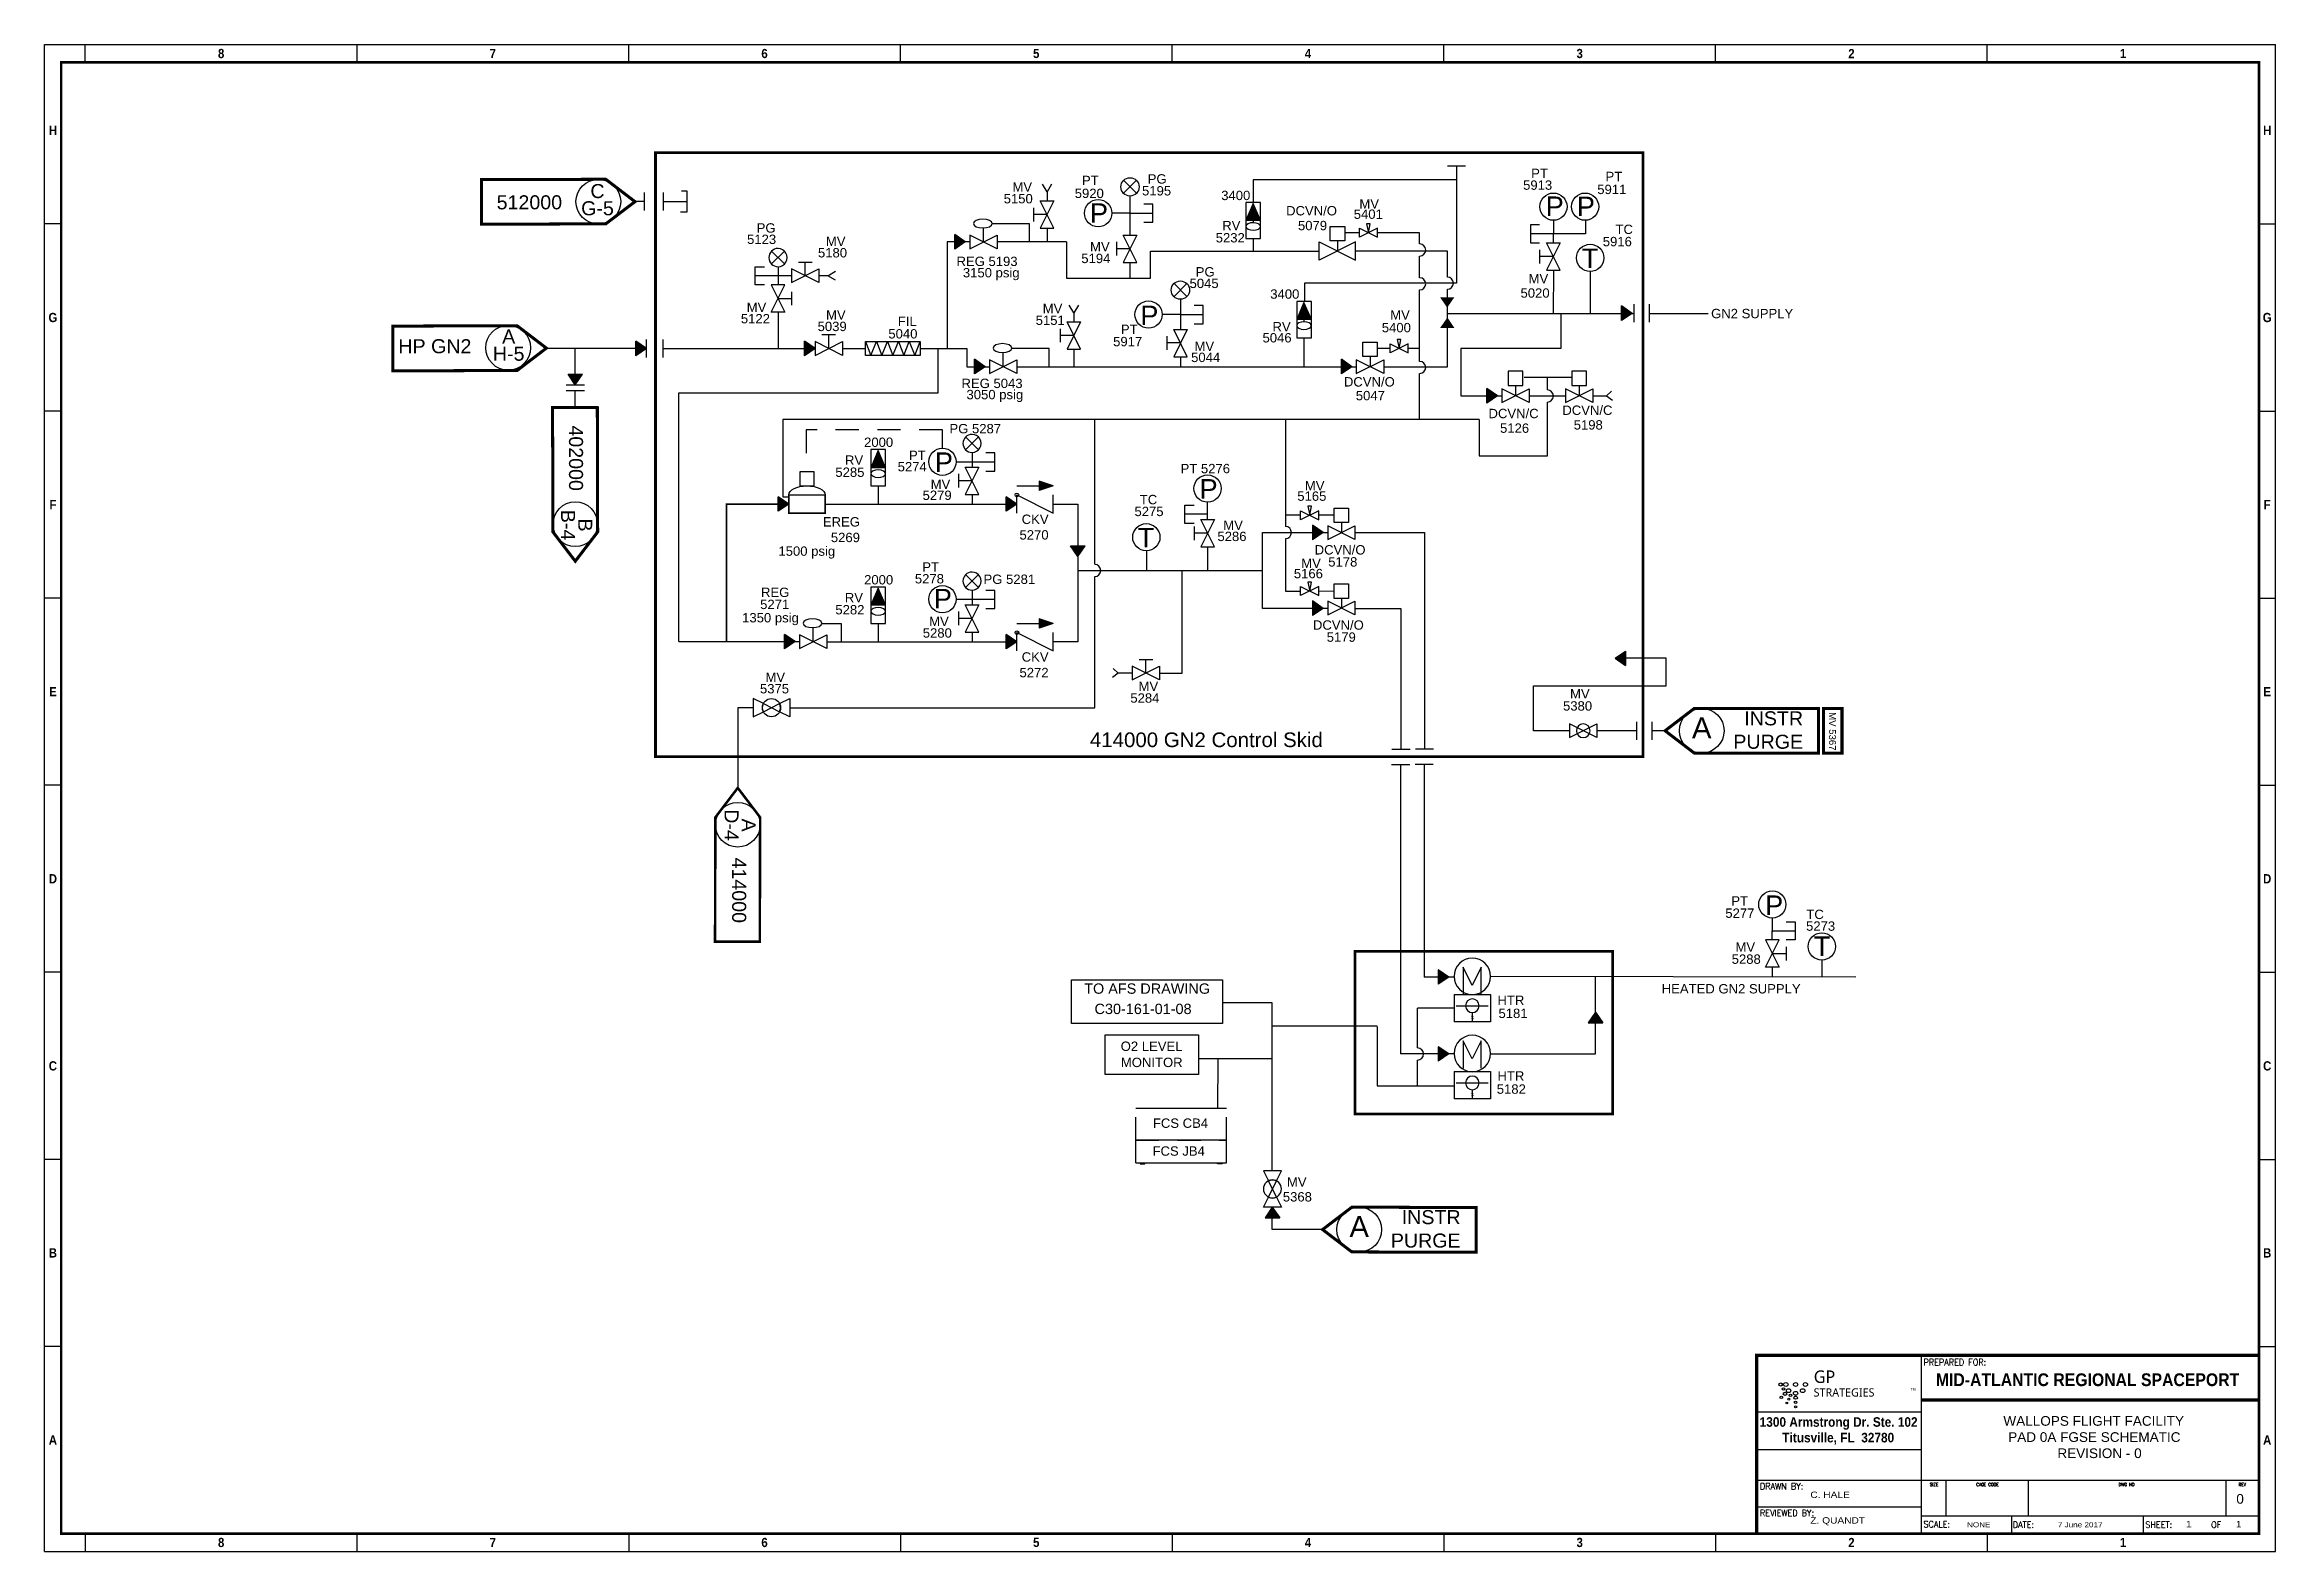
# Paper-space layout '414000 GN2 Control Skidd' of a CAD drawing. Header units: inches. Extents: x 0 to 12.5, y 0 to 8.4.
# The model-space entities are those that its viewports show. They can reach past a viewport. Long polylines and large blocks are cut down to what shows.
import ezdxf
from ezdxf.enums import TextEntityAlignment as Align

# ---------------------------------------------------------------- set-up
doc = ezdxf.new("R2010")
doc.units = ezdxf.units.IN
doc.header["$MEASUREMENT"] = 0
for name, pattern in [('HIDDEN2', [0.1875, 0.125, -0.0625]), ('SCHEMATIC-Q-BASE$0$DASHED', [0.75, 0.5, -0.25]), ('SCHEMATIC-Q-BASE$0$HIDDEN2', [0.1875, 0.125, -0.0625])]:
    doc.linetypes.add(name, pattern=pattern)
for name, color, linetype in [('C-ANNO-TEXT', 7, 'Continuous'), ('GPBORDER-30X42$0$BORDER', 7, 'Continuous'), ('GPBORDER-30X42$0$TITLE1', 7, 'Continuous'), ('GPBORDER-30X42$0$TITLE2', 7, 'Continuous'), ('GPBORDER-30X42$0$TITLESMALL', 7, 'Continuous'), ('NEW 414 GN2 Cont Skid', 7, 'Continuous'), ('ViewPort', 7, 'Continuous')]:
    doc.layers.add(name, color=color, linetype=linetype)
doc.layers.get('ViewPort').off()
doc.styles.add('GPBORDER-30X42$0$BOLD', font='bold.shx', dxfattribs={"height": 0.375})
doc.styles.add('GPBORDER-30X42$0$LOGO', font='bold.shx', dxfattribs={"height": 0.1875})
doc.styles.add('GPBORDER-30X42$0$Standard', font='simplex.shx')
doc.styles.add('GPBORDER-30X42$0$TITLE1', font='romans.shx', dxfattribs={"height": 0.125})
doc.styles.add('GPBORDER-30X42$0$TITLE2', font='bold.shx', dxfattribs={"height": 0.25})
doc.styles.add('GPBORDER-30X42$0$TITLESMALL', font='romans.shx', dxfattribs={"height": 0.0625})
doc.styles.get("Standard").update_dxf_attribs({"font": 'arial.ttf'})
doc.styles.add('style1', font='arial.ttf', dxfattribs={"height": 0.125})
doc.styles.add('style2', font='arial.ttf', dxfattribs={"height": 0.06})
doc.styles.add('style3', font='arial.ttf', dxfattribs={"height": 0.09375})
doc.styles.add('TITLE', font='swissel.ttf', dxfattribs={"height": 0.18})

psp = doc.layouts.new('414000 GN2 Control Skidd')

msp = doc.modelspace()

# ---------------------------------------------------------------- texts
at = {"layer": 'NEW 414 GN2 Cont Skid', "color": 7}
for s, height, style, p in [('MV', 0.0544, 'style2', (109.316, 68.82, 1.044)), ('5920', 0.0544, 'style2', (109.678, 68.783, 1.044)), ('PT', 0.0544, 'style2', (109.72, 68.858, 1.044)), ('5195', 0.0544, 'style2', (110.069, 68.798, 1.044)), ('PG', 0.0544, 'style2', (110.102, 68.867, 1.044)), ('3400', 0.0544, 'style2', (110.529, 68.771, 1.044)), ('5913', 0.0544, 'style2', (112.283, 68.831, 1.044)), ('PT', 0.0544, 'style2', (112.33, 68.899, 1.044)), ('5911', 0.0544, 'style2', (112.714, 68.806, 1.044)), ('PT', 0.0544, 'style2', (112.762, 68.881, 1.044)), ('5150', 0.0544, 'style2', (109.265, 68.752, 1.044)), ('DCVN/O', 0.0544, 'style2', (110.906, 68.682, 1.044)), ('5401', 0.0544, 'style2', (111.299, 68.662, 1.044)), ('MV', 0.0544, 'style2', (111.332, 68.722, 1.044)), ('5123', 0.0544, 'style2', (107.774, 68.516, 1.044)), ('PG', 0.0544, 'style2', (107.83, 68.582, 1.044)), ('5232', 0.0544, 'style2', (110.497, 68.525, 1.044)), ('RV', 0.0544, 'style2', (110.535, 68.596, 1.044)), ('5079', 0.0544, 'style2', (110.975, 68.596, 1.044)), ('TC', 0.0544, 'style2', (112.82, 68.574, 1.044)), ('5180', 0.0544, 'style2', (108.186, 68.438, 1.044)), ('MV', 0.0544, 'style2', (108.232, 68.504, 1.044)), ('REG 5193', 0.0544, 'style2', (108.991, 68.388, 1.044)), ('5194', 0.0544, 'style2', (109.716, 68.405, 1.044)), ('MV', 0.0544, 'style2', (109.767, 68.473, 1.044)), ('5916', 0.0544, 'style2', (112.746, 68.503, 1.044)), ('3150 psig', 0.0544, 'style2', (109.028, 68.322, 1.044)), ('5045', 0.0544, 'style2', (110.345, 68.26, 1.044)), ('PG', 0.0544, 'style2', (110.381, 68.327, 1.044)), ('MV', 0.0544, 'style2', (112.315, 68.287, 1.044)), ('3400', 0.0544, 'style2', (110.814, 68.198, 1.044)), ('5020', 0.0544, 'style2', (112.268, 68.204, 1.044)), ('5039', 0.0544, 'style2', (108.184, 68.01, 1.044)), ('MV', 0.0544, 'style2', (108.233, 68.077, 1.044)), ('FIL', 0.0544, 'style2', (108.65, 68.04, 1.044)), ('5151', 0.0544, 'style2', (109.451, 68.046, 1.044)), ('MV', 0.0544, 'style2', (109.492, 68.114, 1.044)), ('RV', 0.0544, 'style2', (110.827, 68.008, 1.044)), ('5400', 0.0544, 'style2', (111.462, 68.003, 1.044)), ('MV', 0.0544, 'style2', (111.511, 68.077, 1.044)), ('5040', 0.0544, 'style2', (108.595, 67.967, 1.044)), ('5917', 0.0544, 'style2', (109.901, 67.922, 1.044)), ('PT', 0.0544, 'style2', (109.946, 67.993, 1.044)), ('MV', 0.0544, 'style2', (110.374, 67.895, 1.044)), ('5046', 0.0544, 'style2', (110.769, 67.944, 1.044)), ('5044', 0.0544, 'style2', (110.354, 67.83, 1.044)), ('REG 5043', 0.0544, 'style2', (109.02, 67.679, 1.044)), ('3050 psig', 0.0544, 'style2', (109.049, 67.614, 1.044)), ('DCVN/O', 0.0544, 'style2', (111.242, 67.688, 1.044)), ('5047', 0.0544, 'style2', (111.311, 67.608, 1.044)), ('DCVN/C', 0.0544, 'style2', (112.082, 67.504, 1.044)), ('DCVN/C', 0.0544, 'style2', (112.511, 67.523, 1.044)), ('PG 5287', 0.0544, 'style2', (108.95, 67.416, 1.044)), ('5126', 0.0544, 'style2', (112.149, 67.419, 1.044)), ('5198', 0.0544, 'style2', (112.577, 67.438, 1.044)), ('RV', 0.0544, 'style2', (108.343, 67.233, 1.044)), ('2000', 0.0544, 'style2', (108.454, 67.337, 1.044)), ('PT', 0.0544, 'style2', (108.715, 67.261, 1.044)), ('5285', 0.0544, 'style2', (108.287, 67.163, 1.044)), ('5274', 0.0544, 'style2', (108.649, 67.195, 1.044)), ('PT 5276', 0.0544, 'style2', (110.293, 67.184, 1.044)), ('TC', 0.0544, 'style2', (110.056, 67.004, 1.044)), ('5165', 0.0544, 'style2', (110.971, 67.024, 1.044)), ('MV', 0.0544, 'style2', (111.015, 67.084, 1.044)), ('5275', 0.0544, 'style2', (110.025, 66.935, 1.044)), ('DCVN/O', 0.0544, 'style2', (111.072, 66.712, 1.044)), ('PT', 0.0544, 'style2', (108.792, 66.612, 1.044)), ('5166', 0.0544, 'style2', (110.951, 66.574, 1.044)), ('MV', 0.0544, 'style2', (110.994, 66.634, 1.044)), ('5178', 0.0544, 'style2', (111.151, 66.642, 1.044)), ('REG', 0.0544, 'style2', (107.855, 66.465, 1.044)), ('2000', 0.0544, 'style2', (108.454, 66.538, 1.044)), ('5278', 0.0544, 'style2', (108.749, 66.544, 1.044)), ('PG 5281', 0.0544, 'style2', (109.148, 66.541, 1.044)), ('5271', 0.0544, 'style2', (107.85, 66.395, 1.044)), ('5282', 0.0544, 'style2', (108.287, 66.364, 1.044)), ('RV', 0.0544, 'style2', (108.342, 66.434, 1.044)), ('DCVN/O', 0.0544, 'style2', (111.062, 66.275, 1.044)), ('5179', 0.0544, 'style2', (111.142, 66.205, 1.044)), ('MV', 0.0544, 'style2', (107.881, 65.972, 1.044)), ('5375', 0.0544, 'style2', (107.849, 65.905, 1.044)), ('5284', 0.0544, 'style2', (110.001, 65.851, 1.044)), ('MV', 0.0544, 'style2', (110.049, 65.919, 1.044)), ('5380', 0.0544, 'style2', (112.515, 65.805, 1.044)), ('MV', 0.0544, 'style2', (112.556, 65.876, 1.044)), ('A', 0.122, 'style3', (113.264, 65.644, -1.101)), ('414000 GN2 Control Skid', 0.08504, 'style3', (109.766, 65.593, 2.088)), ('PT', 0.0544, 'style2', (113.493, 64.672)), ('5277', 0.0544, 'style2', (113.458, 64.601)), ('5273', 0.0544, 'style2', (113.927, 64.526)), ('TC', 0.0544, 'style2', (113.929, 64.594)), ('MV', 0.0544, 'style2', (113.517, 64.404)), ('5288', 0.0544, 'style2', (113.495, 64.334)), ('TO AFS DRAWING', 0.06, 'style2', (109.733, 64.16, -1.044)), ('C30-161-01-08', 0.06, 'style2', (109.793, 64.042, -1.044)), ('HTR', 0.0544, 'style2', (112.134, 64.095, 1.044)), ('5181', 0.0544, 'style2', (112.14, 64.019, 1.044)), ('O2 LEVEL', 0.0544, 'style2', (109.945, 63.828, -1.044)), ('MONITOR', 0.0544, 'style2', (109.946, 63.734, -1.044)), ('HTR', 0.0544, 'style2', (112.134, 63.655, 1.044)), ('5182', 0.0544, 'style2', (112.13, 63.579, 1.044)), ('FCS CB4', 0.0544, 'style2', (110.132, 63.381)), ('FCS JB4', 0.0544, 'style2', (110.13, 63.219)), ('A', 0.122, 'style3', (111.274, 62.746, -2.145))]:
    msp.add_text(s, height=height, dxfattribs=dict(at, style=style)).set_placement(p)
at = {"layer": 'NEW 414 GN2 Cont Skid', "color": 1, "style": 'style1'}
for s, p in [('P', (109.766, 68.639, 1.044)), ('P', (112.414, 68.679, 1.044)), ('P', (112.595, 68.678, 1.044)), ('T', (112.624, 68.376, 1.044)), ('P', (110.059, 68.045, 1.044)), ('P', (108.865, 67.192, 1.044)), ('P', (110.403, 67.037, 1.044)), ('P', (108.859, 66.399, 1.044)), ('P', (113.689, 64.618)), ('T', (113.972, 64.38))]:
    msp.add_text(s, height=0.113, dxfattribs=at).set_placement(p)
at = {"layer": 'NEW 414 GN2 Cont Skid', "color": 7, "style": 'style2'}
for s, p in [('5122', (107.738, 68.055, 1.044)), ('MV', (107.772, 68.121, 1.044)), ('MV', (108.841, 67.093, 1.044)), ('5279', (108.794, 67.029, 1.044)), ('MV', (110.541, 66.855, 1.044)), ('5286', (110.507, 66.79, 1.044)), ('5280', (108.795, 66.229, 1.044)), ('MV', (108.832, 66.296, 1.044)), ('5368', (110.887, 62.953)), ('MV', (110.911, 63.039))]:
    msp.add_text(s, height=0.0544, rotation=360, dxfattribs=at).set_placement(p)
for s, height, p in [('GN2 SUPPLY', 0.0544, (113.614, 68.112, 2.088)), ('HEATED GN2 SUPPLY', 0.05443, (113.492, 64.189, 2.088))]:
    msp.add_text(s, height=height, dxfattribs=at).set_placement(p, align=Align.MIDDLE)
at = {"layer": 'NEW 414 GN2 Cont Skid', "color": 1, "linetype": 'Continuous', "style": 'style1'}
msp.add_text('T', height=0.113, dxfattribs=at).set_placement((110.044, 66.753, 1.044))
at = {"layer": 'NEW 414 GN2 Cont Skid', "color": 7, "char_height": 0.0816, "width": 1.04562, "attachment_point": 5, "line_spacing_factor": 0.734932, "style": 'style2'}
for s, insert in [('C\\PG-5', (106.905, 68.773)), ('A\\PH-5', (106.389, 67.928))]:
    msp.add_mtext(s, dxfattribs=dict(at, insert=insert))
at = {"layer": 'NEW 414 GN2 Cont Skid', "color": 7, "style": 'style2'}
for s, insert, char_height, width, attachment_point in [('512000', (106.319, 68.799, 1.566), 0.0816, 1.04562, 1), ('HP GN2', (105.748, 67.963, 1.566), 0.0816, 1.02283, 1), ('EREG\\P 5269', (108.43, 66.929, 1.044), 0.0544, 0.40575, 3), ('CKV\\P5270', (109.526, 66.944, 1.044), 0.0544, 0.40575, 3), ('  1500 psig', (108.286, 66.759, 1.044), 0.05443, 0.75902, 3), ('  1350 psig', (108.075, 66.372, 1.044), 0.05443, 0.75902, 3), ('CKV\\P5272', (109.526, 66.144, 1.044), 0.0544, 0.40575, 3), ('INSTR \\PPURGE', (113.91, 65.801, 1.566), 0.0816, 1.04562, 3), ('INSTR \\P PURGE', (111.92, 62.903, 0.522), 0.0816, 1.04562, 3)]:
    msp.add_mtext(s, dxfattribs=dict(at, insert=insert, char_height=char_height, width=width, attachment_point=attachment_point))
at = {"layer": 'NEW 414 GN2 Cont Skid', "color": 7, "rotation": 270, "style": 'style2'}
for s, insert, char_height, width, attachment_point in [('402000', (106.821, 67.462), 0.0816, 1.04562, 1), ('MV 5367', (114.06, 65.796), 0.0399, 0.5116, 7), ('414000', (107.769, 64.571, 1.566), 0.0816, 1.04562, 3)]:
    msp.add_mtext(s, dxfattribs=dict(at, insert=insert, char_height=char_height, width=width, attachment_point=attachment_point))
at = {"layer": 'NEW 414 GN2 Cont Skid', "color": 7, "char_height": 0.0816, "width": 1.04562, "attachment_point": 5, "rotation": 270, "line_spacing_factor": 0.734932, "style": 'style2'}
for s, insert in [('B\\PB-4', (106.784, 66.883)), ('A\\PD-4', (107.734, 65.14))]:
    msp.add_mtext(s, dxfattribs=dict(at, insert=insert))

# ---------------------------------------------------------------- blocks, each defined once
blk = doc.blocks.new('GPBORDER-30X42')
at = {"linetype": 'Continuous'}
for p, q in [((188.586, -13.479), (188.586, 16.021)), ((188.586, 16.021), (235.842, 16.021)), ((189.447, 15.672), (189.447, 16.021)), ((195.203, 15.672), (195.203, 16.021)), ((200.958, 15.672), (200.958, 16.021)), ((206.714, 15.672), (206.714, 16.021)), ((212.47, 15.672), (212.47, 16.021)), ((218.226, 15.672), (218.226, 16.021)), ((223.982, 15.672), (223.982, 16.021)), ((229.737, 15.672), (229.737, 16.021)), ((235.842, -13.479), (235.842, 16.021)), ((188.935, 12.509), (188.586, 12.509)), ((235.493, 12.509), (235.842, 12.509)), ((188.935, 8.846), (188.586, 8.846)), ((235.493, 8.846), (235.842, 8.846)), ((188.935, 5.183), (188.586, 5.183)), ((235.493, 5.183), (235.842, 5.183)), ((188.935, 1.521), (188.586, 1.521)), ((235.493, 1.521), (235.842, 1.521)), ((188.935, -2.142), (188.586, -2.142)), ((235.493, -2.142), (235.842, -2.142)), ((188.935, -5.805), (188.586, -5.805)), ((235.493, -5.805), (235.842, -5.805)), ((188.935, -9.468), (188.586, -9.468)), ((235.493, -9.468), (235.842, -9.468)), ((228.342, -10.514), (235.493, -10.514)), ((224.854, -12.607), (228.342, -12.607)), ((189.447, -13.131), (189.447, -13.479)), ((195.203, -13.479), (195.203, -13.131)), ((200.958, -13.131), (200.958, -13.479)), ((206.714, -13.131), (206.714, -13.479)), ((212.47, -13.131), (212.47, -13.479)), ((218.226, -13.131), (218.226, -13.479)), ((223.982, -13.131), (223.982, -13.479)), ((229.737, -13.131), (229.737, -13.479)), ((188.586, -13.479), (235.842, -13.479))]:
    blk.add_line(p, q, dxfattribs=at)
at = {"layer": 'GPBORDER-30X42$0$BORDER', "linetype": 'Continuous'}
for p, q in [((228.342, -13.131), (228.342, -9.642)), ((224.854, -10.75), (228.342, -10.75)), ((224.854, -11.487), (228.342, -11.487)), ((224.854, -12.084), (235.493, -12.084)), ((228.865, -12.782), (228.865, -12.084)), ((230.61, -12.782), (230.61, -12.084)), ((234.796, -12.782), (234.796, -12.084)), ((228.342, -12.782), (235.493, -12.782)), ((230.26, -13.131), (230.26, -12.782)), ((233.051, -13.131), (233.051, -12.782))]:
    blk.add_line(p, q, dxfattribs=at)
at = {"layer": 'GPBORDER-30X42$0$BORDER', "linetype": 'Continuous', "flags": 128}
for points, const_width in [([(235.493, -13.131), (235.493, 15.672), (188.935, 15.672), (188.935, -13.131), (235.493, -13.131)], 0.05), ([(235.493, -9.642), (224.854, -9.642), (224.854, -13.131)], 0.0625), ([(235.493, -10.514), (228.342, -10.514)], 0.0625)]:
    blk.add_lwpolyline(points, dxfattribs=dict(at, const_width=const_width))
at = {"style": 'GPBORDER-30X42$0$BOLD'}
for s, p in [('8', (192.325, 15.846)), ('7', (198.08, 15.846)), ('6', (203.836, 15.846)), ('5', (209.592, 15.846)), ('4', (215.348, 15.846)), ('3', (221.104, 15.846)), ('2', (226.86, 15.846)), ('1', (232.615, 15.846)), ('H', (188.761, 14.34)), ('H', (235.668, 14.34)), ('G', (188.761, 10.678)), ('G', (235.668, 10.678)), ('F', (188.761, 7.015)), ('F', (235.668, 7.015)), ('E', (188.761, 3.352)), ('E', (235.668, 3.352)), ('D', (188.761, -0.311)), ('D', (235.668, -0.311)), ('C', (188.761, -3.974)), ('C', (235.668, -3.974)), ('B', (188.761, -7.636)), ('B', (235.668, -7.636)), ('A', (188.761, -11.299)), ('A', (235.668, -11.299)), ('8', (192.325, -13.305)), ('7', (198.08, -13.305)), ('6', (203.836, -13.305)), ('5', (209.592, -13.305)), ('4', (215.348, -13.305)), ('3', (221.104, -13.305)), ('2', (226.86, -13.305)), ('1', (232.615, -13.305))]:
    blk.add_text(s, height=0.181, dxfattribs=at).set_placement(p, align=Align.MIDDLE)
at = {"style": 'GPBORDER-30X42$0$LOGO'}
for s, p in [('1300 Armstrong Dr. Ste. 102', (224.917, -11.04)), ('Titusville, FL  32780', (225.397, -11.346))]:
    blk.add_text(s, height=0.1875, dxfattribs=at).set_placement(p)
at = {"layer": 'GPBORDER-30X42$0$TITLE1', "style": 'GPBORDER-30X42$0$TITLE1'}
for s, p in [('PREPARED FOR:', (228.386, -9.838)), ('DRAWN BY: ', (224.923, -12.266)), ('REVIEWED BY: ', (224.923, -12.789)), ('SCALE:', (228.386, -13.01)), ('DATE:', (230.278, -13.02)), ('SHEET:', (233.086, -13.02)), ('OF', (234.48, -13.02))]:
    blk.add_text(s, height=0.125, dxfattribs=at).set_placement(p)
at = {"layer": 'GPBORDER-30X42$0$TITLE2', "style": 'GPBORDER-30X42$0$TITLE2'}
blk.add_text('MID-ATLANTIC REGIONAL SPACEPORT', height=0.25, dxfattribs=at).set_placement((228.649, -10.244))
at = {"layer": 'GPBORDER-30X42$0$TITLESMALL'}
for s, style, p in [('SIZE', 'GPBORDER-30X42$0$TITLESMALL', (228.522, -12.202)), ('CAGE CODE', 'GPBORDER-30X42$0$TITLESMALL', (229.504, -12.202)), ('DWG NO', 'GPBORDER-30X42$0$Standard', (232.52, -12.202)), ('REV', 'GPBORDER-30X42$0$Standard', (235.062, -12.202))]:
    blk.add_text(s, height=0.0625, dxfattribs=dict(at, style=style)).set_placement(p)
blk = doc.blocks.new('1')
at = {"insert": (-0.751, 0.44), "char_height": 0.2, "attachment_point": 1}
blk.add_mtext_dynamic_manual_height_columns('{\\fLucida Sans|b0|i0|c0|p34; \\PSTRATEGIES}', width=4.1468, gutter_width=1, heights=[1.017], dxfattribs=at)
blk = doc.blocks.new('2')
at = {"insert": (-0.243, 0.184), "char_height": 0.3, "attachment_point": 1, "rotation": 0.28}
blk.add_mtext_dynamic_manual_height_columns('{\\fLucida Sans|b0|i0|c0|p34;GP }', width=4.1468, gutter_width=1, heights=[1.017], dxfattribs=at)
blk = doc.blocks.new('3')
at = {"insert": (-0.19, 0.09), "char_height": 0.2, "attachment_point": 1}
blk.add_mtext_dynamic_manual_height_columns('TM', width=2.4112, gutter_width=1, heights=[0], dxfattribs=at)
blk = doc.blocks.new('A$C32DD4450')
at = {"layer": 'C-ANNO-TEXT'}
h = blk.add_hatch(color=7, dxfattribs=at)
h.dxf.hatch_style = 1
h.paths.add_polyline_path([(-2.267, 0.835, 1), (-2.28, 0.835, 1)])
h.paths.add_polyline_path([(-2.277, 0.815, 1), (-2.287, 0.815, 1)])
h.paths.add_polyline_path([(-2.286, 0.794, 1), (-2.295, 0.794, 1)])
h.paths.add_polyline_path([(-2.291, 0.843, 1), (-2.308, 0.843, 1)])
h.paths.add_polyline_path([(-2.311, 0.825, 1), (-2.324, 0.825, 1)])
h.paths.add_polyline_path([(-2.329, 0.808, 1), (-2.339, 0.808, 1)])
h.paths.add_polyline_path([(-2.353, 0.852, 1), (-2.344, 0.852, 1)])
h.paths.add_polyline_path([(-2.333, 0.86, 1), (-2.322, 0.86, 1)])
h.paths.add_polyline_path([(-2.314, 0.869, 1), (-2.301, 0.869, 1)])
h.paths.add_polyline_path([(-2.312, 0.893, 1), (-2.329, 0.893, 1)])
h.paths.add_polyline_path([(-2.352, 0.893, 1), (-2.339, 0.893, 1)])
h.paths.add_polyline_path([(-2.364, 0.893, 1), (-2.375, 0.893, 1)])
h.paths.add_polyline_path([(-2.344, 0.934, 1), (-2.353, 0.934, 1)])
h.paths.add_polyline_path([(-2.322, 0.925, 1), (-2.333, 0.925, 1)])
h.paths.add_polyline_path([(-2.314, 0.916, 1), (-2.301, 0.916, 1)])
h.paths.add_polyline_path([(-2.291, 0.943, 1), (-2.308, 0.943, 1)])
h.paths.add_polyline_path([(-2.324, 0.96, 1), (-2.311, 0.96, 1)])
h.paths.add_polyline_path([(-2.329, 0.977, 1), (-2.339, 0.977, 1)])
h.paths.add_polyline_path([(-2.267, 0.95, 1), (-2.28, 0.95, 1)])
h.paths.add_polyline_path([(-2.287, 0.97, 1), (-2.277, 0.97, 1)])
h.paths.add_polyline_path([(-2.286, 0.991, 1), (-2.295, 0.991, 1)])
h.paths.add_polyline_path([(-2.241, 0.963, 1), (-2.258, 0.963, 1)])
h.paths.add_polyline_path([(-2.243, 0.988, 1), (-2.256, 0.988, 1)])
h.paths.add_polyline_path([(-2.245, 1.012, 1), (-2.255, 1.012, 1)])
h = blk.add_hatch(color=7, dxfattribs=at)
h.dxf.hatch_style = 1
h.paths.add_polyline_path([(-2.239, 0.939, 1), (-2.26, 0.939, 1)])
h.paths.add_polyline_path([(-2.272, 0.925, 1), (-2.293, 0.925, 1)])
h.paths.add_polyline_path([(-2.306, 0.893, 1), (-2.286, 0.893, 1)])
h.paths.add_polyline_path([(-2.239, 0.893, 1), (-2.26, 0.893, 1)])
h.paths.add_polyline_path([(-2.293, 0.86, 1), (-2.272, 0.86, 1)])
h.paths.add_polyline_path([(-2.207, 0.86, 1), (-2.227, 0.86, 1)])
h.paths.add_polyline_path([(-2.193, 0.893, 1), (-2.214, 0.893, 1)])
h = blk.add_hatch(color=7, dxfattribs=at)
h.dxf.hatch_style = 1
h.paths.add_polyline_path([(-2.26, 0.846, 1), (-2.239, 0.846, 1)])
h = blk.add_hatch(color=7, dxfattribs=at)
h.dxf.hatch_style = 1
h.paths.add_polyline_path([(-2.245, 0.773, 1), (-2.255, 0.773, 1)])
h.paths.add_polyline_path([(-2.243, 0.797, 1), (-2.256, 0.797, 1)])
h.paths.add_polyline_path([(-2.241, 0.822, 1), (-2.258, 0.822, 1)])
at = {"layer": 'C-ANNO-TEXT', "color": 7}
for centre, radius in [((-2.32, 0.893), 0.00845), ((-2.307, 0.869), 0.00636), ((-2.3, 0.843), 0.00845), ((-2.296, 0.893), 0.0103), ((-2.283, 0.86), 0.0103), ((-2.274, 0.835), 0.00636), ((-2.25, 0.893), 0.0103), ((-2.25, 0.846), 0.0103), ((-2.217, 0.86), 0.0103), ((-2.204, 0.893), 0.0103), ((-2.317, 0.825), 0.00636), ((-2.291, 0.794), 0.00441), ((-2.282, 0.815), 0.0051), ((-2.25, 0.822), 0.00845), ((-2.25, 0.797), 0.00636), ((-2.25, 0.773), 0.0051)]:
    blk.add_circle(centre, radius, dxfattribs=at)
at = {"color": 7, "xscale": 0.2214169042038988, "yscale": 0.2732096433486377, "zscale": 0.2760375030209255}
blk.add_blockref('GPBORDER-30X42', (-52.219, 3.683), dxfattribs=at)
at = {"layer": 'C-ANNO-TEXT', "color": 7, "xscale": 0.2765152535907173, "yscale": 0.2212122028725739, "zscale": 0.2765152535907173}
for name, p in [('2', (-2.098, 0.927, 2.192)), ('1', (-1.958, 0.849, 2.192))]:
    blk.add_blockref(name, p, dxfattribs=at)
at = {"layer": 'C-ANNO-TEXT', "xscale": 0.0924905553715314, "yscale": 0.0693679165286485, "zscale": 0.0924905553715314}
blk.add_blockref('3', (-1.694, 0.868, 2.192), dxfattribs=at)
at = {"layer": 'C-ANNO-TEXT', "color": 7}
for s, height, style, p in [('C. HALE', 0.0341, 'style1', (-2.181, 0.286)), ('Z. QUANDT', 0.0341, 'style1', (-2.181, 0.149)), ('NONE', 0.0272, 'style2', (-1.446, 0.129)), ('7 June 2017', 0.02724, 'style2', (-1.02, 0.129)), ('1', 0.0344, 'style2', (-0.419, 0.129, -2.407)), ('1', 0.0344, 'style2', (-0.185, 0.129, -2.407))]:
    blk.add_text(s, height=height, dxfattribs=dict(at, style=style)).set_placement(p)
at = {"layer": 'C-ANNO-TEXT', "color": 7, "insert": (-1.398, 0.724), "char_height": 0.05186, "attachment_point": 1, "style": 'style1'}
blk.add_mtext_dynamic_manual_height_columns('\\pi0.13978;WALLOPS FLIGHT FACILITY\\P\\pi0.16543;PAD 0A FGSE SCHEMATIC\\P\\pi0.36824;   REVISION - 0', width=1.24432, gutter_width=0.95, heights=[0], dxfattribs=at)
at = {"layer": 'C-ANNO-TEXT', "insert": (-0.183, 0.307), "char_height": 0.0519, "attachment_point": 1, "style": 'TITLE'}
blk.add_mtext_dynamic_manual_height_columns('0', width=0.25114, gutter_width=0.95, heights=[0], dxfattribs=at)

# ---------------------------------------------------------------- hatches: boundary and pattern name
at = {"layer": 'NEW 414 GN2 Cont Skid', "transparency": 33554687}
h = msp.add_hatch(color=140, dxfattribs=at)
h.dxf.hatch_style = 1
h.paths.add_polyline_path([(110.715, 68.751), (110.757, 68.652), (110.673, 68.652)])
h = msp.add_hatch(color=140, dxfattribs=at)
h.dxf.hatch_style = 1
h.paths.add_polyline_path([(108.981, 68.571), (109.042, 68.528), (108.981, 68.486)])
h = msp.add_hatch(color=140, dxfattribs=at)
h.dxf.hatch_style = 1
h.paths.add_polyline_path([(111.8, 68.207), (111.884, 68.207), (111.842, 68.146)])
h = msp.add_hatch(color=140, dxfattribs=at)
h.dxf.hatch_style = 1
h.paths.add_polyline_path([(111.01, 68.176), (111.053, 68.077), (110.968, 68.077)])
h = msp.add_hatch(color=140, dxfattribs=at)
h.dxf.hatch_style = 1
h.paths.add_polyline_path([(111.843, 68.089), (111.885, 68.027), (111.8, 68.027)])
h = msp.add_hatch(color=140, dxfattribs=at)
h.dxf.hatch_style = 1
h.paths.add_polyline_path([(112.855, 68.156), (112.916, 68.113), (112.855, 68.071)])
h = msp.add_hatch(color=140, dxfattribs=at)
h.dxf.hatch_style = 1
h.paths.add_polyline_path([(107.128, 67.951), (107.19, 67.909), (107.128, 67.867)])
h = msp.add_hatch(color=140, dxfattribs=at)
h.dxf.hatch_style = 1
h.paths.add_polyline_path([(108.108, 67.951), (108.17, 67.909), (108.108, 67.867)])
h = msp.add_hatch(color=140, dxfattribs=at)
h.dxf.hatch_style = 1
h.paths.add_polyline_path([(109.095, 67.846), (109.157, 67.803), (109.095, 67.761)])
h = msp.add_hatch(color=140, dxfattribs=at)
h.dxf.hatch_style = 1
h.paths.add_polyline_path([(111.227, 67.846), (111.288, 67.804), (111.288, 67.803), (111.227, 67.761)])
h = msp.add_hatch(color=140, dxfattribs=at)
h.dxf.hatch_style = 1
h.paths.add_polyline_path([(106.776, 67.698), (106.734, 67.759), (106.818, 67.759)])
h = msp.add_hatch(color=140, dxfattribs=at)
h.dxf.hatch_style = 1
h.paths.add_polyline_path([(112.072, 67.677), (112.134, 67.634), (112.072, 67.592)])
at = {"layer": 'NEW 414 GN2 Cont Skid', "linetype": 'Continuous', "transparency": 33554687}
h = msp.add_hatch(color=140, dxfattribs=at)
h.dxf.hatch_style = 1
h.paths.add_polyline_path([(108.536, 67.316), (108.578, 67.216), (108.493, 67.216)])
h = msp.add_hatch(color=140, dxfattribs=at)
h.dxf.hatch_style = 1
h.paths.add_polyline_path([(107.955, 67.047), (108.017, 67.005), (107.955, 66.963)])
h = msp.add_hatch(color=140, dxfattribs=at)
h.dxf.hatch_style = 1
h.paths.add_polyline_path([(109.28, 67.047), (109.342, 67.005), (109.28, 66.963)])
h = msp.add_hatch(color=140, dxfattribs=at)
h.dxf.hatch_style = 1
h.paths.add_polyline_path([(109.471, 67.138), (109.471, 67.084), (109.553, 67.111)])
h = msp.add_hatch(color=140, dxfattribs=at)
h.dxf.hatch_style = 1
h.paths.add_polyline_path([(111.06, 66.882), (111.122, 66.84), (111.06, 66.797)])
h = msp.add_hatch(color=140, dxfattribs=at)
h.dxf.hatch_style = 1
h.paths.add_polyline_path([(109.738, 66.763), (109.695, 66.701), (109.653, 66.763)])
h = msp.add_hatch(color=140, dxfattribs=at)
h.dxf.hatch_style = 1
h.paths.add_polyline_path([(108.536, 66.516), (108.578, 66.417), (108.493, 66.417)])
h = msp.add_hatch(color=140, dxfattribs=at)
h.dxf.hatch_style = 1
h.paths.add_polyline_path([(111.06, 66.442), (111.122, 66.399), (111.06, 66.357)])
h = msp.add_hatch(color=140, dxfattribs=at)
h.dxf.hatch_style = 1
h.paths.add_polyline_path([(107.991, 66.248), (108.053, 66.206), (107.991, 66.163)])
h = msp.add_hatch(color=140, dxfattribs=at)
h.dxf.hatch_style = 1
h.paths.add_polyline_path([(109.28, 66.248), (109.342, 66.205), (109.28, 66.163)])
h = msp.add_hatch(color=140, dxfattribs=at)
h.dxf.hatch_style = 1
h.paths.add_polyline_path([(109.471, 66.338), (109.471, 66.284), (109.553, 66.311)])
h = msp.add_hatch(color=140, dxfattribs=at)
h.dxf.hatch_style = 1
h.paths.add_polyline_path([(112.817, 66.109), (112.878, 66.151), (112.878, 66.067)])
h = msp.add_hatch(color=140, dxfattribs=at)
h.dxf.hatch_style = 1
h.paths.add_polyline_path([(111.79, 64.299), (111.852, 64.257), (111.79, 64.215)])
h = msp.add_hatch(color=140, dxfattribs=at)
h.dxf.hatch_style = 1
h.paths.add_polyline_path([(112.662, 63.991), (112.704, 64.053), (112.746, 63.991)])
h = msp.add_hatch(color=140, dxfattribs=at)
h.dxf.hatch_style = 1
h.paths.add_polyline_path([(111.79, 63.852), (111.852, 63.81), (111.79, 63.768)])
at = {"layer": 'NEW 414 GN2 Cont Skid', "transparency": 33554687}
h = msp.add_hatch(color=140, dxfattribs=at)
h.dxf.hatch_style = 1
h.paths.add_polyline_path([(110.826, 62.92), (110.784, 62.859), (110.869, 62.859)])

# ---------------------------------------------------------------- linework, layer by layer
at = {"layer": 'NEW 414 GN2 Cont Skid', "color": 140, "linetype": 'Continuous'}
for p, q in [((111.949, 68.968), (111.843, 68.968)), ((111.896, 68.968), (111.896, 68.288)), ((107.394, 68.825), (107.425, 68.825)), ((107.425, 68.825), (107.425, 68.7)), ((109.517, 68.819), (109.49, 68.863)), ((109.543, 68.863), (109.517, 68.819)), ((110.715, 68.889), (110.715, 68.758)), ((111.896, 68.889), (110.715, 68.889)), ((107.179, 68.71), (107.179, 68.815)), ((107.288, 68.71), (107.288, 68.815)), ((107.288, 68.762), (107.425, 68.762)), ((107.425, 68.7), (107.388, 68.7)), ((109.438, 68.727), (109.438, 68.647)), ((109.517, 68.819), (109.517, 68.766)), ((110.757, 68.758), (110.673, 68.758)), ((110.673, 68.758), (110.673, 68.547)), ((110.757, 68.547), (110.757, 68.758)), ((109.148, 68.528), (109.148, 68.61)), ((109.416, 68.633), (109.198, 68.633)), ((109.416, 68.529), (109.416, 68.633)), ((109.517, 68.687), (109.438, 68.687)), ((109.517, 68.608), (109.517, 68.528)), ((109.999, 68.695), (110.131, 68.695)), ((110.757, 68.652), (110.673, 68.652)), ((110.673, 68.652), (110.673, 68.615)), ((110.715, 68.652), (110.715, 68.64)), ((110.757, 68.615), (110.757, 68.652)), ((112.459, 68.575), (112.326, 68.575)), ((112.459, 68.522), (112.459, 68.575)), ((107.991, 68.475), (107.917, 68.4)), ((107.991, 68.4), (107.917, 68.475)), ((109.069, 68.528), (108.937, 68.528)), ((108.937, 68.528), (108.937, 67.909)), ((109.63, 68.528), (109.227, 68.528)), ((109.63, 68.528), (109.63, 68.317)), ((109.92, 68.528), (109.92, 68.449)), ((109.999, 68.488), (109.92, 68.488)), ((110.118, 68.317), (110.118, 68.475)), ((110.118, 68.475), (111.099, 68.475)), ((110.673, 68.547), (110.757, 68.547)), ((110.715, 68.547), (110.715, 68.475)), ((111.205, 68.534), (111.205, 68.475)), ((111.843, 68.475), (111.31, 68.475)), ((111.843, 68.323), (111.843, 68.475)), ((112.379, 68.482), (112.379, 68.403)), ((112.459, 68.443), (112.379, 68.443)), ((107.958, 68.332), (107.822, 68.332)), ((107.954, 68.384), (107.954, 68.279)), ((108.033, 68.332), (107.958, 68.332)), ((108.073, 68.411), (108.152, 68.411)), ((108.112, 68.332), (108.112, 68.411)), ((108.244, 68.332), (108.192, 68.332)), ((108.244, 68.331), (108.288, 68.358)), ((108.288, 68.305), (108.244, 68.331)), ((109.63, 68.317), (110.118, 68.317)), ((109.999, 68.409), (109.999, 68.317)), ((112.459, 68.363), (112.458, 68.113)), ((107.954, 68.2), (108.033, 68.2)), ((108.033, 68.239), (108.033, 68.16)), ((111.053, 68.182), (110.968, 68.182)), ((110.968, 68.182), (110.968, 67.971)), ((111.896, 68.288), (111.013, 68.288)), ((111.013, 68.288), (111.013, 68.182)), ((111.053, 67.971), (111.053, 68.182)), ((111.843, 67.803), (111.843, 68.253)), ((107.954, 68.12), (107.954, 67.909)), ((109.673, 68.117, 1.044), (109.646, 68.16, 1.044)), ((109.699, 68.16, 1.044), (109.673, 68.117, 1.044)), ((109.673, 68.117, 1.044), (109.673, 68.064, 1.044)), ((110.292, 68.106), (110.424, 68.106)), ((111.053, 68.077), (110.968, 68.077)), ((110.968, 68.077), (110.968, 68.04)), ((111.01, 68.077), (111.01, 68.064)), ((111.053, 68.04), (111.053, 68.077)), ((111.843, 68.113), (112.926, 68.113)), ((112.503, 68.113), (112.503, 67.909)), ((112.926, 68.166), (112.926, 68.061)), ((113.016, 68.166, -1.044), (113.016, 68.061, -1.044)), ((107.19, 67.856), (107.19, 67.962)), ((107.287, 67.856), (107.287, 67.962)), ((108.288, 67.988), (108.209, 67.988)), ((108.249, 67.909), (108.249, 67.988)), ((109.593, 68.024, 1.044), (109.593, 67.945, 1.044)), ((109.673, 67.985, 1.044), (109.593, 67.985, 1.044)), ((110.213, 67.98), (110.213, 67.901)), ((110.292, 67.941), (110.213, 67.941)), ((110.968, 67.971), (111.053, 67.971)), ((111.01, 67.971), (111.01, 67.803)), ((111.351, 67.862), (111.351, 67.946)), ((111.351, 67.946), (111.436, 67.946)), ((111.436, 67.946), (111.436, 67.862)), ((106.776, 67.698), (106.776, 67.909)), ((107.287, 67.909), (108.108, 67.909)), ((108.328, 67.909), (108.463, 67.909)), ((108.78, 67.909), (109.051, 67.909)), ((108.884, 67.652), (108.884, 67.909)), ((109.051, 67.909), (109.051, 67.803)), ((109.051, 67.803), (109.183, 67.803)), ((109.262, 67.803), (109.262, 67.885)), ((109.342, 67.803), (111.314, 67.803)), ((109.673, 67.905, 1.044), (109.673, 67.803)), ((110.292, 67.861), (110.292, 67.803)), ((111.436, 67.862), (111.351, 67.862)), ((111.394, 67.862), (111.394, 67.803)), ((111.473, 67.803), (111.843, 67.803)), ((112.503, 67.909), (111.922, 67.909)), ((111.922, 67.909), (111.922, 67.634)), ((106.723, 67.698), (106.829, 67.698)), ((106.723, 67.665), (106.829, 67.665)), ((106.776, 67.566), (106.776, 67.665)), ((112.239, 67.693), (112.239, 67.634)), ((112.609, 67.693), (112.609, 67.634)), ((112.797, 67.661), (112.767, 67.634)), ((107.377, 66.206), (107.377, 67.652)), ((107.377, 67.652), (108.884, 67.652)), ((111.922, 67.634), (112.16, 67.634)), ((112.318, 67.634), (112.53, 67.634)), ((112.688, 67.634), (112.767, 67.634)), ((112.767, 67.634), (112.802, 67.608)), ((108.578, 67.322), (108.493, 67.322)), ((108.493, 67.322), (108.493, 67.111)), ((108.536, 67.316), (108.493, 67.216)), ((108.578, 67.216), (108.536, 67.316)), ((108.578, 67.111), (108.578, 67.322)), ((109.119, 67.395), (109.044, 67.32)), ((109.119, 67.32), (109.044, 67.395)), ((109.081, 67.305), (109.081, 67.219)), ((108.578, 67.216), (108.493, 67.216)), ((108.493, 67.216), (108.493, 67.179)), ((109.002, 67.18), (109.002, 67.101)), ((109.081, 67.14), (109.002, 67.14)), ((109.081, 67.25), (109.213, 67.25)), ((107.955, 66.963), (107.955, 67.047)), ((108.017, 67.005), (107.955, 67.047)), ((108.493, 67.111), (108.578, 67.111)), ((108.536, 67.111), (108.536, 67.005)), ((109.28, 66.963), (109.28, 67.047)), ((109.342, 67.005), (109.28, 67.047)), ((109.342, 67.111), (109.471, 67.111)), ((109.342, 66.952), (109.342, 67.058)), ((109.342, 67.058), (109.553, 66.952)), ((109.553, 67.111), (109.471, 67.138)), ((109.471, 67.138), (109.471, 67.084)), ((109.553, 67.111), (109.471, 67.084)), ((109.553, 66.952), (109.553, 67.058)), ((108.017, 67.005), (107.955, 66.963)), ((109.342, 67.005), (109.28, 66.963)), ((110.45, 66.946), (110.318, 66.946)), ((111.122, 66.84), (111.06, 66.882)), ((111.227, 66.898), (111.227, 66.84)), ((109.695, 66.701), (109.653, 66.763)), ((109.653, 66.763), (109.738, 66.763)), ((109.695, 66.701), (109.738, 66.763)), ((110.371, 66.875), (110.371, 66.796)), ((110.45, 66.836), (110.371, 66.836)), ((111.122, 66.84), (111.06, 66.797)), ((108.578, 66.522), (108.493, 66.522)), ((108.493, 66.522), (108.493, 66.311)), ((108.536, 66.516), (108.493, 66.417)), ((108.578, 66.417), (108.536, 66.516)), ((108.578, 66.311), (108.578, 66.522)), ((109.119, 66.595), (109.044, 66.52)), ((109.119, 66.52), (109.044, 66.595)), ((109.081, 66.505), (109.081, 66.42)), ((108.578, 66.417), (108.493, 66.417)), ((108.493, 66.417), (108.493, 66.38)), ((109.002, 66.38), (109.002, 66.301)), ((109.081, 66.452), (109.213, 66.452)), ((111.122, 66.399), (111.06, 66.442)), ((111.122, 66.399), (111.06, 66.357)), ((111.227, 66.457), (111.227, 66.399)), ((107.991, 66.163), (107.991, 66.248)), ((108.053, 66.206), (107.991, 66.248)), ((108.158, 66.205), (108.158, 66.287)), ((108.211, 66.31), (108.208, 66.31)), ((108.493, 66.311), (108.578, 66.311)), ((108.536, 66.311), (108.536, 66.205)), ((109.081, 66.34), (109.002, 66.34)), ((109.28, 66.163), (109.28, 66.248)), ((109.342, 66.205), (109.28, 66.248)), ((109.342, 66.311), (109.471, 66.311)), ((109.342, 66.152), (109.342, 66.258)), ((109.342, 66.258), (109.553, 66.152)), ((109.553, 66.311), (109.471, 66.338)), ((109.471, 66.338), (109.471, 66.284)), ((109.553, 66.311), (109.471, 66.284)), ((109.553, 66.152), (109.553, 66.258)), ((107.377, 66.206), (108.079, 66.206)), ((108.053, 66.206), (107.991, 66.163)), ((109.342, 66.205), (109.28, 66.163)), ((112.817, 66.109), (112.878, 66.151)), ((112.817, 66.109), (112.878, 66.067)), ((109.931, 66.023, 1.044), (109.897, 65.997, 1.044)), ((109.902, 66.049, 1.044), (109.931, 66.023, 1.044)), ((110.012, 66.023, 1.044), (109.931, 66.023, 1.044)), ((110.052, 66.102, 1.044), (110.131, 66.102, 1.044)), ((110.091, 66.023, 1.044), (110.091, 66.102, 1.044)), ((112.943, 65.635), (112.943, 65.74)), ((113.033, 65.635), (113.033, 65.74)), ((111.624, 65.49), (111.518, 65.49)), ((111.626, 65.58), (111.521, 65.58)), ((111.761, 65.492), (111.655, 65.492)), ((111.763, 65.581), (111.657, 65.581)), ((113.811, 64.433, -1.044), (113.811, 64.354, -1.044)), ((111.852, 64.257, 1.044), (111.79, 64.299, 1.044)), ((111.988, 64.208, 1.044), (111.935, 64.314, 1.044)), ((111.935, 64.314, 1.044), (111.935, 64.156, 1.044)), ((112.04, 64.314, 1.044), (111.988, 64.208, 1.044)), ((112.04, 64.156, 1.044), (112.04, 64.314, 1.044)), ((113.731, 64.394, -1.044), (113.811, 64.394, -1.044)), ((113.731, 64.314, -1.044), (113.731, 64.256, -1.044)), ((111.852, 64.257, 1.044), (111.79, 64.215, 1.044)), ((114.217, 64.256, -1.044), (112.093, 64.261, 1.044)), ((111.882, 64.156, 1.044), (112.093, 64.156, 1.044)), ((111.895, 64.09, 1.044), (112.08, 64.09, 1.044)), ((111.983, 64.031, 1.044), (111.993, 64.026, 1.044)), ((111.988, 64.05, 1.044), (111.988, 63.997, 1.044)), ((112.093, 64.156, 1.044), (112.093, 63.997, 1.044)), ((112.704, 64.053, 1.044), (112.662, 63.991, 1.044)), ((112.704, 64.053, 1.044), (112.746, 63.991, 1.044)), ((112.093, 63.997, 1.044), (111.882, 63.997, 1.044)), ((111.983, 64.021, 1.044), (111.993, 64.016, 1.044)), ((111.852, 63.81, 1.044), (111.79, 63.852, 1.044)), ((111.852, 63.81, 1.044), (111.79, 63.768, 1.044)), ((111.988, 63.781, 1.044), (111.935, 63.886, 1.044)), ((111.935, 63.886, 1.044), (111.935, 63.728, 1.044)), ((112.04, 63.886, 1.044), (111.988, 63.781, 1.044)), ((112.04, 63.728, 1.044), (112.04, 63.886, 1.044)), ((111.882, 63.708, 1.044), (112.093, 63.708, 1.044)), ((111.895, 63.642, 1.044), (112.08, 63.642, 1.044)), ((112.093, 63.708, 1.044), (112.093, 63.549, 1.044)), ((112.093, 63.549, 1.044), (111.882, 63.549, 1.044)), ((111.983, 63.584, 1.044), (111.993, 63.578, 1.044)), ((111.983, 63.573, 1.044), (111.993, 63.568, 1.044)), ((111.988, 63.602, 1.044), (111.988, 63.549, 1.044)), ((110.85, 62.978, -1.044), (110.803, 63.073, -1.044)), ((110.803, 62.978, -1.044), (110.85, 63.073, -1.044))]:
    msp.add_line(p, q, dxfattribs=at)
at = {"layer": 'NEW 414 GN2 Cont Skid', "color": 140}
for p, q in [((109.962, 68.811), (110.037, 68.886)), ((110.037, 68.811), (109.962, 68.886)), ((107.179, 68.762), (107.123, 68.762)), ((109.999, 68.795), (109.999, 68.568)), ((110.715, 68.751), (110.673, 68.652)), ((110.757, 68.652), (110.715, 68.751)), ((108.981, 68.486), (108.981, 68.571)), ((109.042, 68.528), (108.981, 68.571)), ((109.042, 68.528), (108.981, 68.486)), ((110.255, 68.21), (110.33, 68.286)), ((110.33, 68.21), (110.255, 68.286)), ((110.292, 68.194), (110.292, 68.02)), ((111.01, 68.176), (110.968, 68.077)), ((111.053, 68.077), (111.01, 68.176)), ((112.855, 68.071), (112.855, 68.156)), ((112.916, 68.113), (112.855, 68.156)), ((112.916, 68.113), (112.855, 68.071)), ((113.016, 68.113, -1.044), (113.359, 68.113, -1.044)), ((107.128, 67.867), (107.128, 67.951)), ((107.19, 67.909), (107.128, 67.951)), ((108.108, 67.867), (108.108, 67.951)), ((108.17, 67.909), (108.108, 67.951)), ((106.776, 67.909), (106.606, 67.909)), ((107.19, 67.909), (106.776, 67.909)), ((106.776, 67.698, -0.005), (106.776, 67.909)), ((107.19, 67.909), (107.128, 67.867)), ((108.17, 67.909), (108.108, 67.867)), ((109.095, 67.761), (109.095, 67.846)), ((109.157, 67.803), (109.095, 67.846)), ((109.157, 67.803), (109.095, 67.761)), ((111.227, 67.761), (111.227, 67.846)), ((111.288, 67.803), (111.227, 67.846)), ((111.288, 67.803), (111.227, 67.761)), ((106.776, 67.698), (106.734, 67.759)), ((106.734, 67.759), (106.818, 67.759)), ((106.776, 67.698), (106.818, 67.759)), ((112.072, 67.592), (112.072, 67.677)), ((112.134, 67.634), (112.072, 67.677)), ((112.134, 67.634), (112.072, 67.592)), ((113.108, 65.688), (113.033, 65.688)), ((110.826, 63.973, -1.044), (111.436, 63.973, -1.044)), ((111.436, 63.97, -1.044), (111.436, 63.625)), ((110.826, 62.92, -1.044), (110.784, 62.859, -1.044)), ((110.826, 62.92, -1.044), (110.869, 62.859, -1.044)), ((110.784, 62.859, -1.044), (110.869, 62.859, -1.044)), ((111.118, 62.79, -1.044), (110.826, 62.79, -1.044))]:
    msp.add_line(p, q, dxfattribs=at)
at = {"layer": 'NEW 414 GN2 Cont Skid', "color": 1, "linetype": 'Continuous'}
for p, q in [((109.999, 68.695), (109.894, 68.695)), ((112.459, 68.654), (112.459, 68.575)), ((112.673, 68.356), (112.673, 68.113)), ((110.292, 68.106), (110.187, 68.106)), ((110.094, 66.733), (110.094, 66.619)), ((113.731, 64.6, -1.044), (113.731, 64.52, -1.044)), ((114.019, 64.356, -1.044), (114.019, 64.256, -1.044))]:
    msp.add_line(p, q, dxfattribs=at)
at = {"layer": 'NEW 414 GN2 Cont Skid', "color": 200, "linetype": 'Continuous'}
for p, q in [((111.682, 68.581), (111.437, 68.581)), ((111.682, 68.516), (111.682, 68.581)), ((111.682, 68.32), (111.682, 68.446)), ((111.682, 67.834), (111.682, 68.249)), ((111.51, 67.909), (111.436, 67.909)), ((111.682, 67.909), (111.615, 67.909)), ((111.682, 67.497), (111.682, 67.764)), ((112.565, 67.74), (112.289, 67.74)), ((112.424, 67.668), (112.424, 67.74)), ((112.424, 67.286), (112.424, 67.598)), ((109.794, 66.655), (109.794, 67.497)), ((112.028, 67.497), (112.028, 67.286)), ((112.028, 67.286), (112.424, 67.286)), ((109.794, 65.822), (109.794, 66.584)), ((107.869, 65.846), (107.963, 65.798)), ((107.869, 65.798), (107.963, 65.846)), ((107.72, 65.822), (107.72, 65.356))]:
    msp.add_line(p, q, dxfattribs=at)
at = {"layer": 'NEW 414 GN2 Cont Skid', "color": 200}
msp.add_line((108.022, 65.822), (109.794, 65.822), dxfattribs=at)
at = {"layer": 'NEW 414 GN2 Cont Skid', "color": 7, "linetype": 'Continuous'}
for p, q in [((110.56, 63.494, -1.044), (110.032, 63.494, -1.044)), ((110.56, 63.309, -1.044), (110.032, 63.309, -1.044)), ((110.032, 63.177, -4.177), (110.032, 63.309, -4.177)), ((110.56, 63.177, -1.044), (110.56, 63.309, -1.044)), ((110.032, 63.177, -1.044), (110.56, 63.177, -1.044)), ((110.059, 63.177, -1.044), (110.059, 63.171, -1.044)), ((110.059, 63.171, -1.044), (110.085, 63.171, -1.044)), ((110.085, 63.171, -1.044), (110.085, 63.177, -1.044)), ((110.508, 63.171, -1.044), (110.508, 63.177, -1.044)), ((110.534, 63.171, -1.044), (110.508, 63.171, -1.044)), ((110.534, 63.177, -1.044), (110.534, 63.171, -1.044))]:
    msp.add_line(p, q, dxfattribs=at)
at = {"layer": 'NEW 414 GN2 Cont Skid', "color": 7, "linetype": 'SCHEMATIC-Q-BASE$0$HIDDEN2'}
for p, q in [((110.032, 63.309, -4.177), (110.032, 63.494, -4.177)), ((110.56, 63.309, -1.044), (110.56, 63.494, -1.044)), ((110.032, 63.309, -1.044), (110.56, 63.309, -1.044))]:
    msp.add_line(p, q, dxfattribs=at)
at = {"layer": 'NEW 414 GN2 Cont Skid', "color": 140, "linetype": 'SCHEMATIC-Q-BASE$0$DASHED', "const_width": 0.0156}
msp.add_lwpolyline([(112.979, 65.538), (107.242, 65.538), (107.242, 69.046), (112.979, 69.046)], close=True, dxfattribs=at)
at = {"layer": 'NEW 414 GN2 Cont Skid', "color": 140, "const_width": 0.0176}
for points in [[(106.953, 68.633), (106.231, 68.631), (106.231, 68.89), (106.953, 68.892), (107.123, 68.762)], [(106.438, 67.781), (105.716, 67.779), (105.716, 68.039), (106.438, 68.041), (106.608, 67.911)], [(106.646, 66.843), (106.644, 67.566), (106.904, 67.566), (106.906, 66.843), (106.776, 66.673)], [(113.278, 65.558), (114, 65.558), (114, 65.818), (113.278, 65.818), (113.108, 65.688)], [(114.029, 65.818), (114.136, 65.818), (114.136, 65.558), (114.029, 65.558)]]:
    msp.add_lwpolyline(points, close=True, dxfattribs=at)
at = {"layer": 'NEW 414 GN2 Cont Skid', "color": 140, "linetype": 'Continuous'}
for points in [[(109.477, 68.766), (109.556, 68.766), (109.477, 68.608), (109.556, 68.608)], [(109.069, 68.568), (109.069, 68.488), (109.227, 68.568), (109.227, 68.488)], [(109.96, 68.568), (110.039, 68.568), (109.96, 68.409), (110.039, 68.409)], [(111.247, 68.534), (111.162, 68.534), (111.162, 68.618), (111.247, 68.618)], [(111.31, 68.423), (111.31, 68.528), (111.099, 68.423), (111.099, 68.528)], [(112.419, 68.522), (112.498, 68.522), (112.419, 68.363), (112.498, 68.363)], [(108.033, 68.371), (108.033, 68.292), (108.192, 68.371), (108.192, 68.292)], [(107.994, 68.279), (107.914, 68.279), (107.994, 68.12), (107.914, 68.12)], [(108.328, 67.949), (108.328, 67.869), (108.17, 67.949), (108.17, 67.869)], [(108.78, 67.949), (108.78, 67.869), (108.463, 67.869), (108.463, 67.949)], [(110.253, 68.02), (110.332, 68.02), (110.253, 67.861), (110.332, 67.861)], [(109.183, 67.843), (109.183, 67.764), (109.342, 67.843), (109.342, 67.764)], [(111.314, 67.843), (111.314, 67.764), (111.473, 67.843), (111.473, 67.764)], [(112.16, 67.674), (112.16, 67.595), (112.318, 67.674), (112.318, 67.595)], [(112.197, 67.693), (112.282, 67.693), (112.282, 67.777), (112.197, 67.777)], [(112.53, 67.674), (112.53, 67.595), (112.688, 67.674), (112.688, 67.595)], [(112.567, 67.693), (112.651, 67.693), (112.651, 67.777), (112.567, 67.777)], [(109.042, 67.219), (109.121, 67.219), (109.042, 67.061), (109.121, 67.061)], [(110.411, 66.915), (110.49, 66.915), (110.411, 66.756), (110.49, 66.756)], [(111.269, 66.898), (111.185, 66.898), (111.185, 66.982), (111.269, 66.982)], [(111.148, 66.879), (111.148, 66.8), (111.306, 66.879), (111.306, 66.8)], [(111.269, 66.457), (111.185, 66.457), (111.185, 66.542), (111.269, 66.542)], [(109.042, 66.42), (109.121, 66.42), (109.042, 66.261), (109.121, 66.261)], [(111.148, 66.44), (111.148, 66.361), (111.306, 66.44), (111.306, 66.361)], [(108.079, 66.245), (108.079, 66.166), (108.237, 66.245), (108.237, 66.166)], [(112.553, 65.728), (112.553, 65.649), (112.712, 65.728), (112.712, 65.649)]]:
    msp.add_lwpolyline(points, close=True, dxfattribs=at)
for points in [[(110.079, 68.642), (110.131, 68.642), (110.131, 68.748), (110.079, 68.748)], [(112.379, 68.628), (112.326, 68.628), (112.326, 68.522), (112.379, 68.522)], [(107.875, 68.279), (107.822, 68.279), (107.822, 68.384), (107.875, 68.384)], [(110.372, 68.053), (110.424, 68.053), (110.424, 68.159), (110.372, 68.159)], [(108.463, 67.949), (108.494, 67.869), (108.526, 67.949), (108.558, 67.869), (108.59, 67.949), (108.621, 67.869), (108.653, 67.949), (108.685, 67.869), (108.716, 67.949), (108.748, 67.869), (108.78, 67.949)], [(109.53, 67.804), (109.53, 67.908), (109.313, 67.908)], [(109.161, 67.197), (109.213, 67.197), (109.213, 67.303), (109.161, 67.303)], [(109.081, 67.061), (109.081, 67.005), (109.082, 67.005)], [(108.228, 67.005), (109.342, 67.005)], [(109.553, 67.005), (109.695, 67.005), (109.695, 66.205), (109.553, 66.205)], [(110.371, 66.893), (110.318, 66.893), (110.318, 66.998), (110.371, 66.998)], [(111.06, 66.882), (111.06, 66.797)], [(110.45, 66.756), (110.45, 66.619), (110.451, 66.619)], [(111.148, 66.399), (110.769, 66.399), (110.769, 66.84), (111.148, 66.84)], [(111.306, 66.84), (111.71, 66.84), (111.71, 65.581)], [(109.161, 66.398), (109.213, 66.398), (109.213, 66.503), (109.161, 66.503)], [(109.695, 66.619), (110.769, 66.619)], [(111.06, 66.442), (111.06, 66.357)], [(111.306, 66.399), (111.573, 66.399), (111.573, 65.58)], [(108.323, 66.206), (108.323, 66.31), (108.208, 66.31)], [(109.081, 66.261), (109.081, 66.205), (109.082, 66.205)], [(108.237, 66.205), (109.335, 66.205)], [(112.878, 66.151), (112.878, 66.067)], [(112.943, 65.688), (112.712, 65.688)], [(111.571, 65.49), (111.571, 63.81)], [(111.708, 65.492), (111.708, 64.257)], [(111.67, 63.845), (111.67, 64.077)], [(111.67, 63.625), (111.67, 63.775)], [(111.436, 63.625), (111.882, 63.625)]]:
    msp.add_lwpolyline(points, dxfattribs=at)
at = {"layer": 'NEW 414 GN2 Cont Skid', "color": 200, "linetype": 'Continuous'}
for points in [[(111.332, 68.581), (111.247, 68.581)], [(112.028, 67.497), (107.982, 67.497), (107.982, 67.048), (108.017, 67.048)], [(110.902, 67.497), (110.902, 66.875)], [(110.99, 66.94), (110.902, 66.94)], [(111.185, 66.94), (111.096, 66.94)], [(110.902, 66.804), (110.902, 66.499), (110.99, 66.499)], [(111.096, 66.499), (111.185, 66.5)], [(107.81, 65.822), (107.72, 65.822)]]:
    msp.add_lwpolyline(points, dxfattribs=at)
for points in [[(111.437, 68.608), (111.332, 68.555), (111.332, 68.608), (111.437, 68.555)], [(111.384, 68.581), (111.395, 68.634), (111.374, 68.634)], [(111.615, 67.936), (111.51, 67.883), (111.51, 67.936), (111.615, 67.883)], [(111.562, 67.909), (111.573, 67.962), (111.552, 67.962)], [(111.096, 66.966), (110.99, 66.914), (110.99, 66.966), (111.096, 66.914)], [(111.043, 66.94), (111.054, 66.993), (111.033, 66.993)], [(111.096, 66.526), (110.99, 66.473), (110.99, 66.526), (111.096, 66.473)], [(111.043, 66.499), (111.054, 66.552), (111.033, 66.552)]]:
    msp.add_lwpolyline(points, close=True, dxfattribs=at)
at = {"layer": 'NEW 414 GN2 Cont Skid', "color": 1, "linetype": 'Continuous'}
for points in [[(112.646, 68.654), (112.646, 68.575), (112.459, 68.575)], [(108.988, 67.25), (109.081, 67.25)], [(110.45, 66.915), (110.45, 67.015)], [(108.988, 66.452), (109.081, 66.452)]]:
    msp.add_lwpolyline(points, dxfattribs=at)
at = {"layer": 'NEW 414 GN2 Cont Skid', "color": 140, "linetype": 'Continuous'}
for points in [[(107.954, 68.49, 0.999999), (107.954, 68.384, 1.000001)], [(109.081, 67.41, 0.999999), (109.081, 67.305, 1.000001)], [(109.081, 66.61, 0.999999), (109.081, 66.505, 1.000001)], [(112.672, 65.688, 1), (112.593, 65.688, 1)]]:
    msp.add_lwpolyline(points, format="xyb", close=True, dxfattribs=at)
for points, elevation in [([(109.633, 68.064), (109.712, 68.064), (109.633, 67.905), (109.712, 67.905)], 1.044), ([(110.012, 66.063), (110.012, 65.983), (110.171, 66.063), (110.171, 65.983)], 1.044), ([(113.771, 64.473), (113.692, 64.473), (113.771, 64.314), (113.692, 64.314)], -1.044)]:
    msp.add_lwpolyline(points, close=True, dxfattribs=dict(at, elevation=elevation))
at = {"layer": 'NEW 414 GN2 Cont Skid', "color": 1, "linetype": 'HIDDEN2'}
msp.add_lwpolyline([(108.909, 67.331), (108.909, 67.436), (108.118, 67.436), (108.117, 67.193)], dxfattribs=at)
at = {"layer": 'NEW 414 GN2 Cont Skid', "color": 140}
msp.add_lwpolyline([(108.164, 67.193), (108.081, 67.193), (108.081, 67.111), (108.164, 67.111)], close=True, dxfattribs=at)
at = {"layer": 'NEW 414 GN2 Cont Skid', "color": 140, "linetype": 'Continuous', "const_width": 0.00907}
msp.add_lwpolyline([(108.228, 66.952), (108.017, 66.952), (108.017, 67.058), (108.228, 67.058)], close=True, dxfattribs=at)
msp.add_lwpolyline([(107.655, 66.206), (107.655, 67.005), (108.017, 67.005)], dxfattribs=at)
at = {"layer": 'NEW 414 GN2 Cont Skid', "color": 140, "linetype": 'Continuous'}
for points, elevation in [([(110.171, 66.023), (110.302, 66.023), (110.302, 66.619)], 1.044), ([(113.811, 64.578), (113.863, 64.578), (113.863, 64.473), (113.811, 64.473)], -1.044), ([(113.731, 64.473), (113.731, 64.526), (113.863, 64.526)], -1.044), ([(111.79, 64.299), (111.79, 64.215)], 1.044), ([(111.882, 64.257), (111.708, 64.257)], 1.044), ([(112.093, 63.81), (112.704, 63.81), (112.704, 64.258)], 1.044), ([(110.826, 63.782), (110.826, 64.107), (110.536, 64.107)], -1.044), ([(111.882, 64.076), (111.67, 64.076)], 1.044), ([(111.882, 64.156), (111.882, 63.997)], 1.044), ([(112.662, 63.991), (112.746, 63.991)], 1.044), ([(110.509, 63.782), (110.397, 63.782)], -1.044), ([(110.826, 63.131), (110.826, 63.782), (110.509, 63.782), (110.508, 63.493)], -1.044), ([(111.882, 63.81), (111.571, 63.81)], 1.044), ([(111.79, 63.852), (111.79, 63.768)], 1.044), ([(111.882, 63.708), (111.882, 63.549)], 1.044), ([(110.826, 62.79), (110.826, 62.859)], -1.044)]:
    msp.add_lwpolyline(points, dxfattribs=dict(at, elevation=elevation))
at = {"layer": 'NEW 414 GN2 Cont Skid', "color": 140}
msp.add_lwpolyline([(112.553, 65.688), (112.344, 65.688), (112.344, 65.949), (113.115, 65.949), (113.115, 66.109), (112.878, 66.109)], dxfattribs=at)
at = {"layer": 'NEW 414 GN2 Cont Skid', "color": 200, "linetype": 'Continuous'}
for points in [[(107.869, 65.846), (107.81, 65.875), (107.81, 65.769), (107.869, 65.798, -0.236136)], [(107.916, 65.769, -1), (107.916, 65.875, -1)], [(107.963, 65.846), (108.022, 65.875), (108.022, 65.769), (107.963, 65.798, 0.236136)]]:
    msp.add_lwpolyline(points, format="xyb", close=True, dxfattribs=at)
at = {"layer": 'NEW 414 GN2 Cont Skid', "color": 200, "const_width": 0.0146}
msp.add_lwpolyline([(107.59, 65.185), (107.588, 64.463), (107.848, 64.463), (107.85, 65.185), (107.72, 65.356)], close=True, dxfattribs=at)
at = {"layer": 'NEW 414 GN2 Cont Skid', "color": 140, "linetype": 'SCHEMATIC-Q-BASE$0$DASHED', "const_width": 0.0156, "elevation": 1.044}
msp.add_lwpolyline([(112.803, 64.406), (111.307, 64.406), (111.307, 63.461), (112.803, 63.461)], close=True, dxfattribs=at)
at = {"layer": 'NEW 414 GN2 Cont Skid', "color": 7, "linetype": 'Continuous', "elevation": -1.044}
for points in [[(109.659, 64.241), (110.536, 64.241), (110.536, 63.987), (109.659, 63.987)], [(109.855, 63.921), (110.397, 63.921), (110.397, 63.69), (109.855, 63.69)]]:
    msp.add_lwpolyline(points, close=True, dxfattribs=at)
at = {"layer": 'NEW 414 GN2 Cont Skid', "color": 140, "linetype": 'Continuous', "elevation": -1.044}
for points in [[(110.85, 63.073), (110.879, 63.131), (110.774, 63.131), (110.803, 63.073, -0.236136)], [(110.774, 63.026, 1), (110.879, 63.026, 1)], [(110.85, 62.978), (110.879, 62.92), (110.774, 62.92), (110.803, 62.978, 0.236136)]]:
    msp.add_lwpolyline(points, format="xyb", close=True, dxfattribs=at)
at = {"layer": 'NEW 414 GN2 Cont Skid', "color": 140, "const_width": 0.0176, "elevation": -1.044}
msp.add_lwpolyline([(111.288, 62.66), (112.01, 62.658), (112.01, 62.918), (111.288, 62.92), (111.118, 62.79)], close=True, dxfattribs=at)
at = {"layer": 'NEW 414 GN2 Cont Skid', "color": 140}
for centre, radius in [((106.91, 68.762), 0.13), ((109.999, 68.848), 0.0533), ((110.292, 68.248), 0.0533), ((106.386, 67.913), 0.13), ((106.776, 66.888), 0.13), ((113.321, 65.688), 0.13), ((111.331, 62.79, -1.044), 0.13)]:
    msp.add_circle(centre, radius, dxfattribs=at)
at = {"layer": 'NEW 414 GN2 Cont Skid', "color": 1, "linetype": 'Continuous'}
for centre in [(109.814, 68.695), (112.459, 68.733), (112.643, 68.733), (112.673, 68.435), (110.107, 68.106), (108.909, 67.251), (110.45, 67.095), (110.094, 66.812), (108.909, 66.452), (113.731, 64.679, -1.044), (114.019, 64.435, -1.044)]:
    msp.add_circle(centre, 0.0792, dxfattribs=at)
at = {"layer": 'NEW 414 GN2 Cont Skid', "color": 140, "linetype": 'Continuous'}
for centre in [(109.342, 67.058), (109.342, 66.258)]:
    msp.add_circle(centre, 0.0106, dxfattribs=at)
at = {"layer": 'NEW 414 GN2 Cont Skid', "color": 200}
msp.add_circle((107.72, 65.142), 0.13, dxfattribs=at)
at = {"layer": 'NEW 414 GN2 Cont Skid', "color": 200, "linetype": 'Continuous'}
for centre in [(111.682, 68.481), (111.682, 68.285), (111.682, 67.799), (112.424, 67.633), (110.902, 66.84), (109.794, 66.619)]:
    msp.add_arc(centre, 0.0352, 270, 90, dxfattribs=at)
at = {"layer": 'NEW 414 GN2 Cont Skid', "color": 140, "linetype": 'Continuous'}
for centre, radius, start, end in [((111.843, 68.288), 0.0352, 270.0013, 89.9987), ((111.988, 64.261, 1.044), 0.106, 90, 270), ((111.988, 64.261, 1.044), 0.106, 270, 90), ((111.988, 64.09, 1.044), 0.0396, 90, 270), ((111.988, 64.09, 1.044), 0.0396, 270, 90), ((111.988, 63.813, 1.044), 0.106, 90, 270), ((111.988, 63.813, 1.044), 0.106, 270, 90), ((111.67, 63.81, 1.044), 0.0352, 270, 90), ((111.988, 63.642, 1.044), 0.0396, 90, 270), ((111.988, 63.642, 1.044), 0.0396, 270, 90)]:
    msp.add_arc(centre, radius, start, end, dxfattribs=at)
at = {"layer": 'NEW 414 GN2 Cont Skid', "color": 140, "linetype": 'Continuous', "extrusion": (0, 0, -1)}
for centre, major_axis, ratio in [((109.144, 68.635), (-0.0547, 0), 0.474677), ((109.258, 67.911), (-0.0547, 0), 0.474677), ((108.536, 67.182), (0.0423, -0.0006), 0.51613), ((108.536, 66.382), (0.0423, -0.0006), 0.51613), ((108.154, 66.313), (-0.0547, 0), 0.474677)]:
    msp.add_ellipse(centre, major_axis=major_axis, ratio=ratio, dxfattribs=at)
at = {"layer": 'NEW 414 GN2 Cont Skid', "color": 140, "extrusion": (0, 0, -1)}
for centre in [(110.715, 68.618), (111.01, 68.042)]:
    msp.add_ellipse(centre, major_axis=(0.0423, -0.0006), ratio=0.51613, dxfattribs=at)
at = {"layer": 'NEW 414 GN2 Cont Skid', "color": 140, "linetype": 'Continuous', "extrusion": (0, 0, -1)}
msp.add_ellipse((108.122, 67.058), major_axis=(0.106, 0), ratio=0.5, start_param=3.141593, end_param=6.283185, dxfattribs=at)

msp.set_redraw_order([(e.dxf.handle, doc.entitydb.next_handle()) for e in msp.query("TEXT MTEXT ATTDEF DIMENSION ARC_DIMENSION")])  # texts and dimensions are drawn at this point

# ---------------------------------------------------------------- block references
at = {"xscale": 1.192499999999999, "yscale": 1.0456, "zscale": 1.049489975143274}
psp.add_blockref('A$C32DD4450', (12.461, 0.011), dxfattribs=at)

# ---------------------------------------------------------------- viewports
at = {"layer": 'ViewPort'}
psp.add_viewport(center=(6.178, 4.728), size=(11.934, 6.85515), view_center_point=(110.127, 65.82), view_height=7.12104, dxfattribs=at)

doc.saveas('drawing.dxf')
